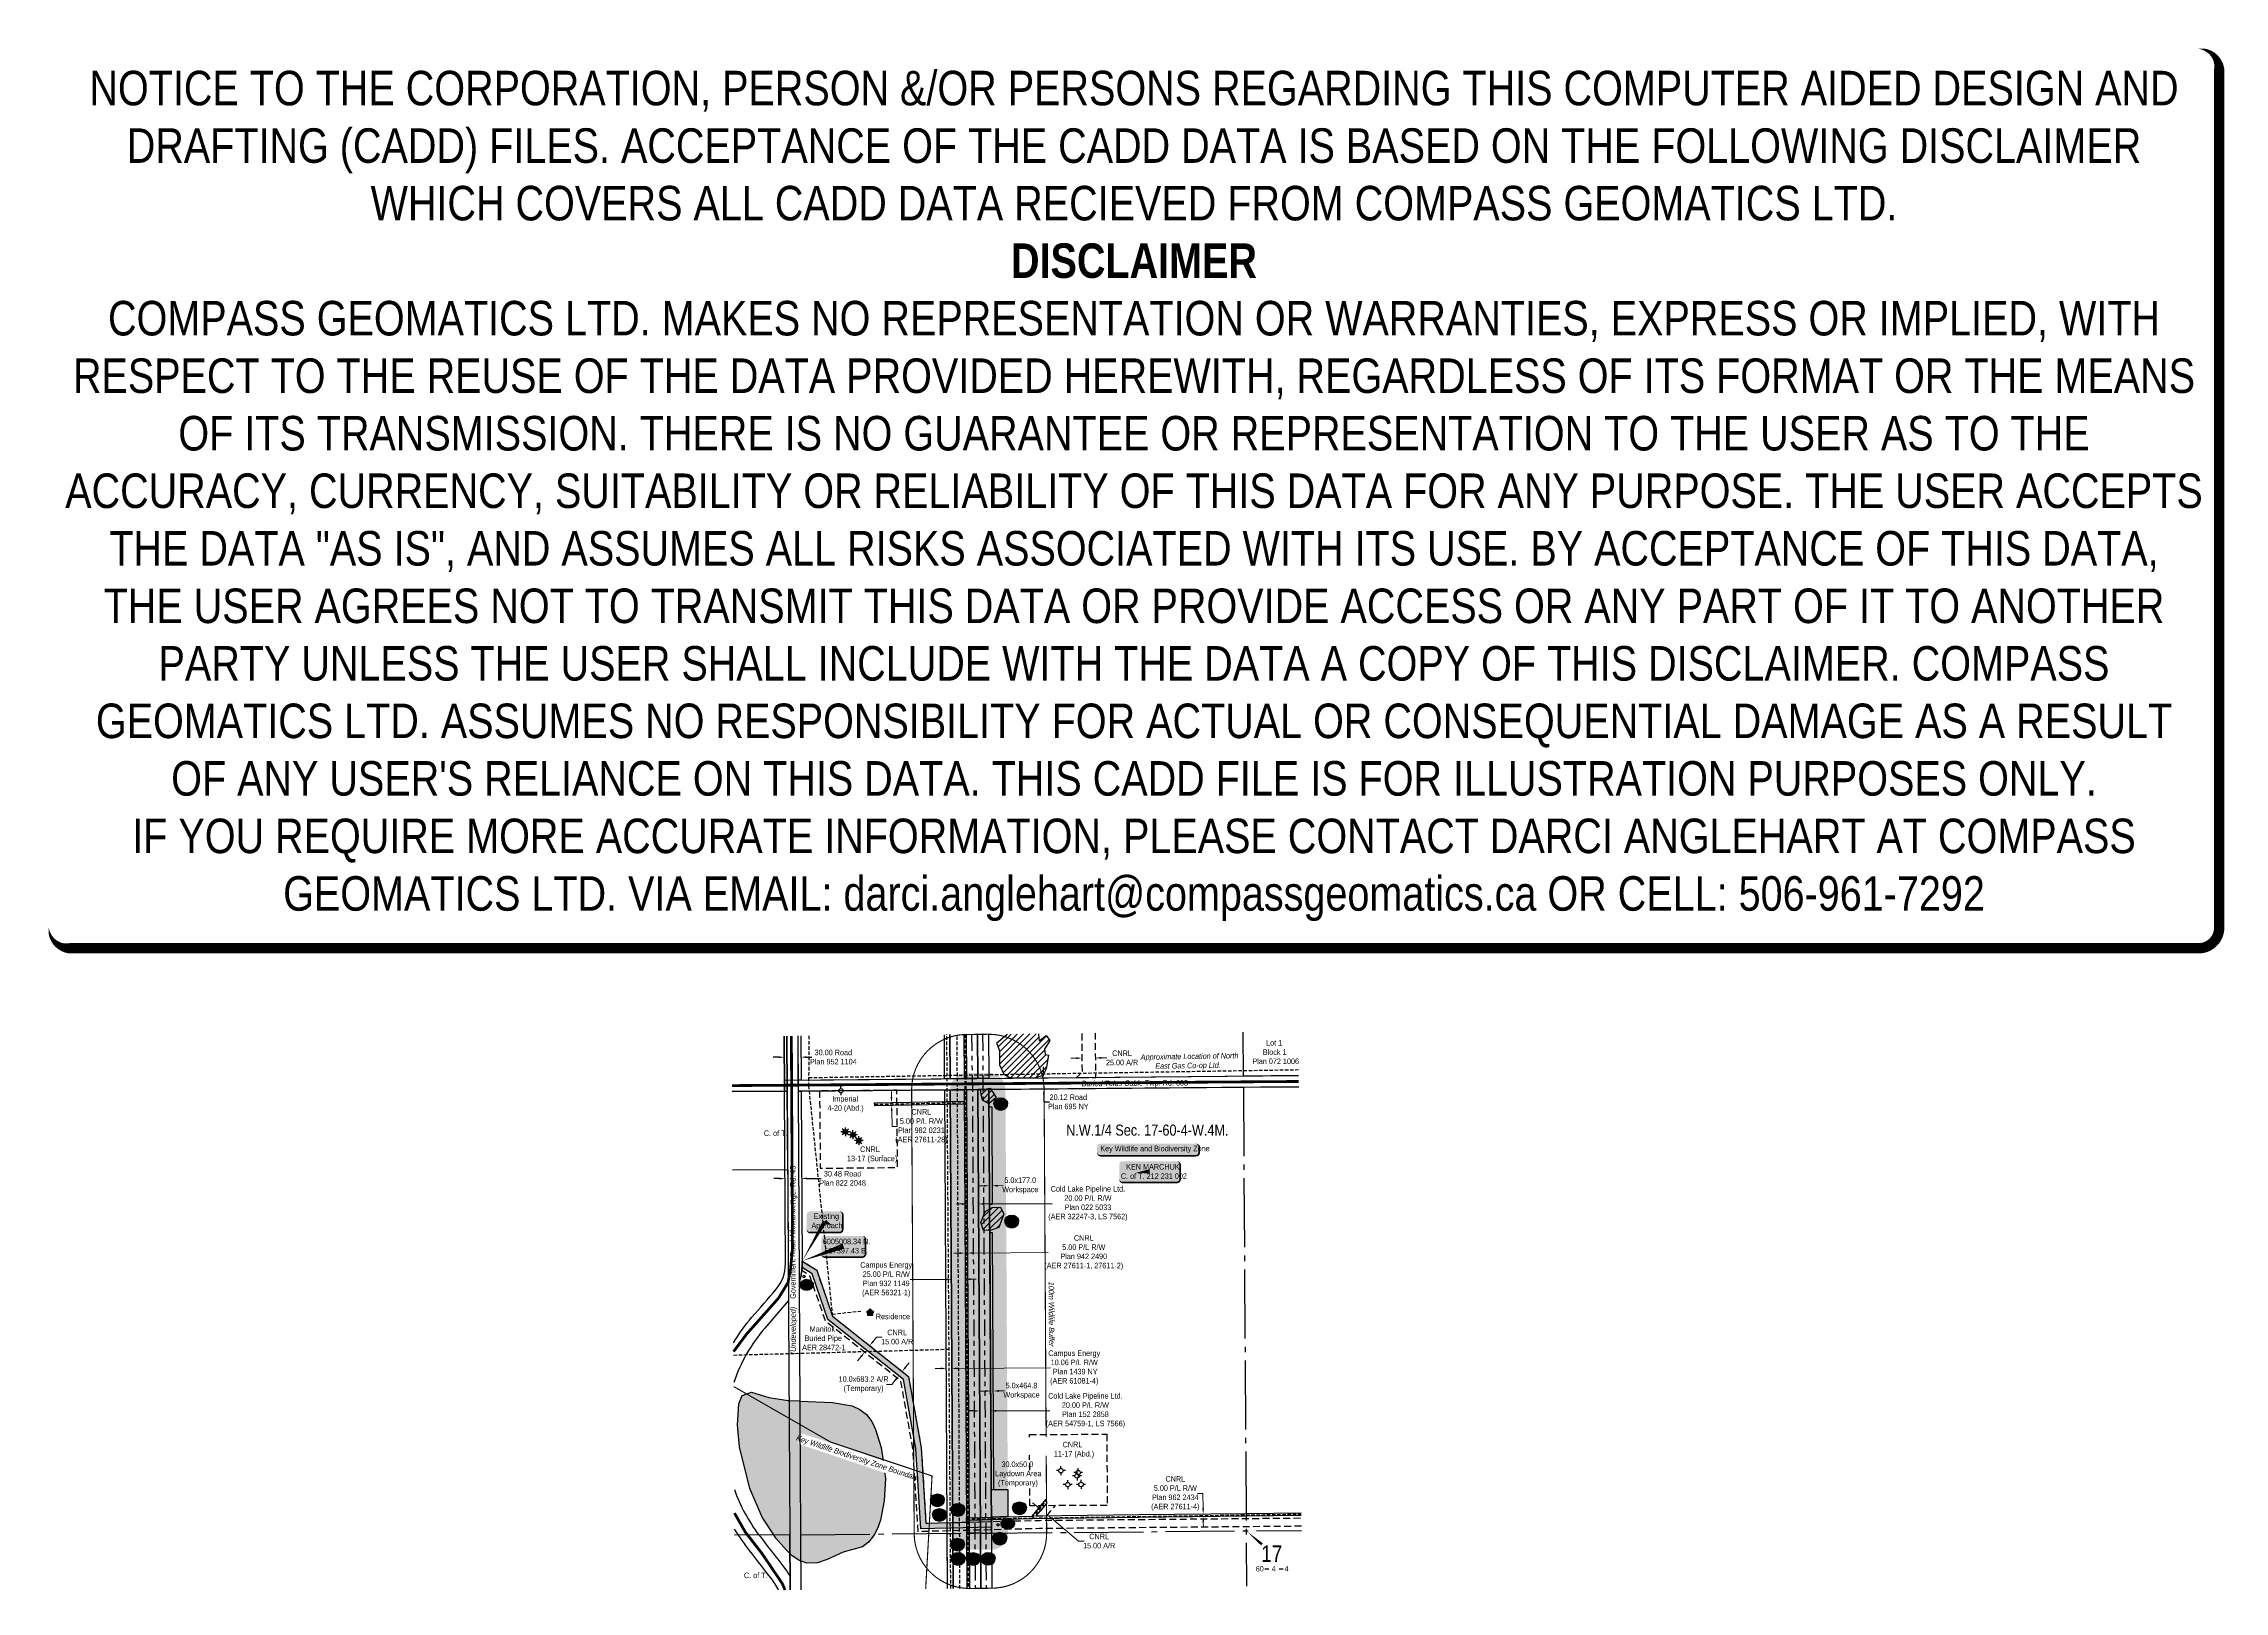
# Model space of a CAD drawing. Extents: x 526030 to 529979, y 6004414 to 6007217.
import ezdxf
from ezdxf.enums import TextEntityAlignment as Align

# ---------------------------------------------------------------- set-up
doc = ezdxf.new("R2010")
doc.units = 0
doc.header["$LTSCALE"] = 5
doc.header["$PDSIZE"] = 0.5
for name, pattern in [('DASHDOT2', [12.7, 6.35, -3.175, 0, -3.175]), ('foc-ACCESSROAD', [3.75, 2.5, -1.25]), ('foc-DRILLPATH', [14.75, 6, -1.75, 1.75, -1.75, 1.75, -1.75]), ('foc-QUARTERLINE', [33, 25, -3, 2, -3]), ('foc-TIELINE', [1.875, 1.25, -0.625]), ('PHANTOM', [63.5, 31.75, -6.35, 6.35, -6.35, 6.35, -6.35]), ('UG_PIPE', [1.875, 1.25, -0.625])]:
    doc.linetypes.add(name, pattern=pattern)
doc.layers.get('Defpoints').update_dxf_attribs({"color": 9})
for name, color, linetype in [('10', 1, 'Continuous'), ('30', 20, 'Continuous'), ('9', 3, 'Continuous'), ('AS-OWNER', 7, 'Continuous'), ('AS-PIPE-UG', 44, 'UG_PIPE'), ('AS-PIPE-UG-T', 44, 'Continuous'), ('AS-RESIDENCE', 14, 'Continuous'), ('AS-ROADS', 254, 'Continuous'), ('AS-TELUS', 224, 'foc-TEL'), ('AS-WILDLIFE', 131, 'DASHDOT2'), ('AS-WILDLIFE-BLOCK', 131, 'Continuous'), ('C-SYMBOL', 7, 'Continuous'), ('CG-NOTES', 7, 'Continuous'), ('DETAIL-T', 7, 'Continuous'), ('F-AR', 190, 'foc-ACCESSROAD'), ('F-RW', 190, 'Continuous'), ('F-WS', 190, 'foc-ACCESSROAD'), ('F-WS-S', 190, 'Continuous'), ('L-ROAD-T', 7, 'Continuous'), ('L-SEC', 7, 'Continuous'), ('L-SECLBL', 7, 'Continuous'), ('L-SECQ', 8, 'foc-QUARTERLINE'), ('L-TITLEDB', 4, 'Continuous'), ('L-TITLEDB-T', 4, 'Continuous'), ('P-BUFFER-H 30m', 51, 'Continuous'), ('P-BUFFER-YELLOW', 50, 'foc-TIELINE'), ('P-BUFFER-YELLOW-T', 50, 'Continuous'), ('P-CROSSINGS', 250, 'Continuous'), ('P-PDRILLPATH', 12, 'foc-DRILLPATH'), ('P-PROPOSED', 10, 'Continuous'), ('P-PROPOSED-T', 10, 'Continuous'), ('P-TEMP-H', 41, 'Continuous'), ('P-TEMP_ACCESS ROAD', 46, 'Continuous'), ('P-TEMP_WORKSPACE', 46, 'Continuous'), ('T-WATER', 160, 'Continuous'), ('T-WATER-H', 133, 'Continuous'), ('WETLAND', 143, 'Continuous'), ('WETLAND - OPEN WATER', 140, 'PHANTOM')]:
    doc.layers.add(name, color=color, linetype=linetype)
doc.layers.add('DISCLAIMER', color=7, linetype='Continuous', plot=False)
for name, color, linetype, lineweight in [('F-AR-T', 190, 'Continuous', 9), ('F-RW-T', 190, 'Continuous', 9), ('F-WS-T', 190, 'Continuous', 9), ('P-TEMP-T', 46, 'Continuous', 18), ('T-TEXT', 48, 'Continuous', 18)]:
    doc.layers.add(name, color=color, linetype=linetype, lineweight=lineweight)
doc.layers.add('P-REPAIR-TEAL-H', color=7, linetype='Continuous', true_color=0xb8f9d7)
doc.layers.add('P-REPAIR-YELLOW-H', color=7, linetype='Continuous', true_color=0xeff1c0)
doc.styles.add('175L', font='ARIALN.TTF', dxfattribs={"height": 20})
doc.styles.add('240', font='ARIALN.TTF', dxfattribs={"height": 30})
doc.styles.add('80', font='ARIALN.TTF', dxfattribs={"height": 10})
doc.styles.add('80CG', font='ARIALN.TTF', dxfattribs={"height": 10})
doc.styles.add('80L', font='ARIALN.TTF', dxfattribs={"height": 10})
doc.styles.add('80LS', font='ARIALNI.TTF', dxfattribs={"height": 10})
doc.styles.add('BOLD', font='ARIALNB.TTF')
doc.styles.add('Crossing', font='ARIALN.TTF', dxfattribs={"height": 10})
doc.styles.add('foc-LtypeFont', font='ARIALN.TTF', dxfattribs={"height": 7.35})
doc.styles.add('SIMPLEX', font='ARIALN.TTF')
doc.linetypes.add('foc-TEL', pattern='A,2,-1,["T",foc-LtypeFont,S=0.2,R=0,X=-0.425,Y=-0.75],-1.24,8', length=12.24)
doc.dimstyles.new('Compass 5 000', dxfattribs={"dimscale": 5, "dimtxt": 9, "dimasz": 2, "dimexe": 0.2, "dimexo": 0.0625, "dimgap": 0.5, "dimtad": 0, "dimtih": 1, "dimtoh": 1, "dimzin": 0, "dimdsep": 46, "dimtxsty": '80CG', "dimcen": 0.1, "dimse1": 1, "dimse2": 1, "dimclrd": 256, "dimclrt": 256, "dimaunit": 1, "dimadec": 4, "dimazin": 0, "dimtfac": 0.06, "dimtofl": 0, "dimtmove": 0, "dimatfit": 1, "dimfxl": 0.2, "dimtolj": 1, "dimtzin": 0, "dimlwd": -1, "dimarcsym": 0})
pattern_1 = [(45, (253.143, 2882.168), (-5.609965999, 5.609965999), [])]

# ---------------------------------------------------------------- blocks, each defined once
blk = doc.blocks.new('L-SECLBL')
at = {"layer": '9', "color": 7}
for p, q in [((-5.1, -27.8), (-12.3, -27.8)), ((20.7, -27.8), (13.5, -27.8))]:
    blk.add_line(p, q, dxfattribs=at)
at = {"layer": '10', "color": 2, "style": 'SIMPLEX'}
blk.add_attdef('SEC', text='', height=30, dxfattribs=at).set_placement((0, 0), align=Align.MIDDLE)
at = {"layer": '10', "color": 5, "style": '80L'}
blk.add_attdef('TWP', text='', height=9.5, dxfattribs=at).set_placement((-14.4, -27.4), align=Align.MIDDLE_RIGHT)
blk.add_attdef('RGE', text='', height=9.5, dxfattribs=at).set_placement((3.6, -27.4), align=Align.MIDDLE_CENTER)
blk.add_attdef('MER', text='', height=9.5, dxfattribs=at).set_placement((23.2, -27.4), align=Align.MIDDLE_LEFT)
blk = doc.blocks.new('*D372')
at = {"layer": 'Defpoints', "color": 0, "transparency": 16777216}
for p in [(527558.5, 6005299.2), (527558.6, 6005294.2), (527565.6, 6005294.3)]:
    blk.add_point(p, dxfattribs=at)
at = {"layer": 'F-RW-T', "transparency": 16777216}
for p, q in [((527565.3, 6005309.3), (527565.1, 6005319.3)), ((527565.7, 6005284.3), (527566.3, 6005256.1)), ((527566.3, 6005256.1), (527576.3, 6005256.1))]:
    blk.add_line(p, q, dxfattribs=at)
for points in [[(527566.9, 6005309.3), (527563.6, 6005309.3), (527565.5, 6005299.3)], [(527567.4, 6005284.3), (527564.1, 6005284.3), (527565.6, 6005294.3)]]:
    blk.add_solid(points, dxfattribs=at)
at = {"layer": 'F-RW-T', "transparency": 16777216, "insert": (527619.5, 6005256.1), "char_height": 10, "attachment_point": 5, "style": '80CG'}
blk.add_mtext('\\A1;CNRL\\P5.00 P/L R/W\\PPlan 982 0231\\P(AER 27611-28)', dxfattribs=at)
blk = doc.blocks.new('*D373')
at = {"layer": 'Defpoints', "color": 0, "transparency": 16777216}
for p in [(527698.2, 6005070.4), (527703.2, 6005070.4), (527698.4, 6005026.8)]:
    blk.add_point(p, dxfattribs=at)
at = {"layer": 'F-RW-T', "transparency": 16777216}
for p, q in [((527688.4, 6005026.7), (527678.4, 6005026.7)), ((527713.4, 6005026.9), (527849.3, 6005027.7))]:
    blk.add_line(p, q, dxfattribs=at)
for points in [[(527688.4, 6005028.4), (527688.5, 6005025.1), (527698.4, 6005026.8)], [(527713.4, 6005028.6), (527713.5, 6005025.2), (527703.4, 6005026.8)]]:
    blk.add_solid(points, dxfattribs=at)
at = {"layer": 'F-RW-T', "transparency": 16777216, "insert": (527913.5, 6005027.7), "char_height": 10, "attachment_point": 5, "style": '80CG'}
blk.add_mtext('\\A1;CNRL\\P5.00 P/L R/W\\PPlan 942 2490\\P(AER 27611-1, 27611-2)', dxfattribs=at)
blk = doc.blocks.new('*D374')
at = {"layer": 'Defpoints', "color": 0, "transparency": 16777216}
for p in [(527702.8, 6005141.2), (527722.8, 6005141.3), (527702.9, 6005115.7)]:
    blk.add_point(p, dxfattribs=at)
at = {"layer": 'P-PROPOSED-T', "color": 240, "transparency": 16777216}
for p, q in [((527692.9, 6005115.7), (527682.9, 6005115.6)), ((527732.9, 6005115.9), (527856.4, 6005116.6))]:
    blk.add_line(p, q, dxfattribs=at)
for points in [[(527692.9, 6005117.3), (527692.9, 6005114), (527702.9, 6005115.7)], [(527732.9, 6005117.6), (527732.9, 6005114.2), (527722.9, 6005115.8)]]:
    blk.add_solid(points, dxfattribs=at)
at = {"layer": 'P-PROPOSED-T', "transparency": 16777216, "insert": (527921, 6005116.6), "char_height": 10, "attachment_point": 5, "style": '80CG'}
blk.add_mtext('\\A1;Cold Lake Pipeline Ltd.\\P20.00 P/L R/W\\PPlan 022 5033\\P(AER 32247-3, LS 7562)', dxfattribs=at)
blk = doc.blocks.new('*D375')
at = {"layer": 'Defpoints', "color": 0, "transparency": 16777216}
for p in [(527873.4, 6004551.3), (528129.7, 6004554.5), (527873.5, 6004546.3)]:
    blk.add_point(p, dxfattribs=at)
at = {"layer": 'F-RW-T', "transparency": 16777216}
for p, q in [((528129.2, 6004591.3), (528119.2, 6004591.3)), ((528129.5, 6004564.5), (528129.2, 6004591.3)), ((528129.9, 6004539.5), (528130, 6004529.5))]:
    blk.add_line(p, q, dxfattribs=at)
for points in [[(528131.2, 6004564.5), (528127.9, 6004564.5), (528129.7, 6004554.5)], [(528131.5, 6004539.5), (528128.2, 6004539.5), (528129.7, 6004549.5)]]:
    blk.add_solid(points, dxfattribs=at)
at = {"layer": 'F-RW-T', "transparency": 16777216, "insert": (528079.2, 6004591.3), "char_height": 10, "attachment_point": 5, "style": '80CG'}
blk.add_mtext('\\A1;CNRL\\P5.00 P/L R/W\\PPlan 962 2434\\P(AER 27611-4)', dxfattribs=at)
blk = doc.blocks.new('*D376')
at = {"layer": 'Defpoints', "color": 0, "transparency": 16777216}
for p in [(527371.4, 6005380.9), (527401.4, 6005381.7), (527401.4, 6005381)]:
    blk.add_point(p, dxfattribs=at)
at = {"layer": 'L-TITLEDB', "transparency": 16777216}
for p, q in [((527361.4, 6005381.5), (527351.4, 6005381.4)), ((527411.4, 6005381.7), (527421.4, 6005381.8))]:
    blk.add_line(p, q, dxfattribs=at)
for points in [[(527361.4, 6005383.1), (527361.4, 6005379.8), (527371.4, 6005381.5)], [(527411.3, 6005383.4), (527411.4, 6005380.1), (527401.4, 6005381.7)]]:
    blk.add_solid(points, dxfattribs=at)
at = {"layer": 'L-TITLEDB', "transparency": 16777216, "insert": (527460.1, 6005381.8), "char_height": 10, "attachment_point": 5, "style": '80CG'}
blk.add_mtext('\\A1;30.00 Road\\PPlan 952 1104', dxfattribs=at)
blk = doc.blocks.new('*U378')
h = blk.add_hatch(color=255)
edge = h.paths.add_edge_path()
edge.add_line((-86.5, -11.5), (86.5, -11.5))
edge.add_arc((86.5, -5.5), 6, 270, 360)
edge.add_line((92.5, -5.5), (92.5, 4))
edge.add_arc((86.5, 4), 6, 0, 90)
edge.add_line((86.5, 10), (-86.5, 10))
edge.add_arc((-86.5, 4), 6, 90, 180)
edge.add_line((-92.5, 4), (-92.5, -5.5))
edge.add_arc((-86.5, -5.5), 6, 180, 270)
at = {"color": 131, "flags": 128}
blk.add_lwpolyline([(-86.5, -11.5, 3, 3, 0), (86.5, -11.5, 3, 3, 0.414214), (92.5, -5.5, 3, 3, 0), (92.5, 4, 3, 0, 0.414214), (86.5, 10, 0, 0, 0), (-86.5, 10, 0, 0, 0.414214), (-92.5, 4, 0, 0, 0), (-92.5, -5.5, 0, 3, 0.414214)], format="xyseb", close=True, dxfattribs=at)
at = {"color": 131, "style": '80'}
blk.add_attdef('ENTER_TEXT_001', (-36, -5), '', height=10, dxfattribs=at)
blk = doc.blocks.new('Blk_Wildlife_Key_Wildlife')
at = {"layer": 'AS-WILDLIFE-BLOCK'}
ref = blk.add_blockref('*U378', (0, 0), dxfattribs=at)
ref.add_attrib('ENTER_TEXT_001', 'Key Wildlife and Biodiversity Zone', (-86.8, -3.6), dxfattribs={"layer": '0', "color": 131, "height": 10, "style": '80'})
blk = doc.blocks.new('*U381')
h = blk.add_hatch(color=59)
edge = h.paths.add_edge_path()
edge.add_line((-49, -20), (49, -20))
edge.add_arc((49, -14), 6, 270, 360)
edge.add_line((55, -14), (55, 12.5))
edge.add_arc((49, 12.5), 6, 0, 90)
edge.add_line((49, 18.5), (-49, 18.5))
edge.add_arc((-49, 12.5), 6, 90, 180)
edge.add_line((-55, 12.5), (-55, -14))
edge.add_arc((-49, -14), 6, 180, 270)
at = {"color": 1, "flags": 128}
blk.add_lwpolyline([(-49, -20, 3, 3, 0), (49, -20, 3, 3, 0.414214), (55, -14, 3, 3, 0), (55, 12.5, 3, 0, 0.414214), (49, 18.5, 0, 0, 0), (-49, 18.5, 0, 0, 0.414214), (-55, 12.5, 0, 0, 0), (-55, -14, 0, 3, 0.414214)], format="xyseb", close=True, dxfattribs=at)
blk.add_lwpolyline([(-25.9, -2.4, 0, 7.5, 0), (0, 0, 0, 0, 0)], format="xyseb", dxfattribs=at)
at = {"color": 1, "style": '80'}
blk.add_attdef('ENTER_TEXT_001', (-36, -5), '', height=10, dxfattribs=at)
blk = doc.blocks.new('*D382')
at = {"layer": 'Defpoints', "color": 0, "transparency": 16777216}
for p in [(527916, 6005344.8), (527841, 6005324), (527916.2, 6005324.7)]:
    blk.add_point(p, dxfattribs=at)
at = {"layer": 'L-TITLEDB-T', "transparency": 16777216}
for p, q in [((527840.7, 6005354.1), (527840.7, 6005364.1)), ((527841.1, 6005314), (527841.2, 6005300.7)), ((527841.2, 6005300.7), (527851.2, 6005300.7))]:
    blk.add_line(p, q, dxfattribs=at)
for points in [[(527842.4, 6005354.1), (527839.1, 6005354.1), (527840.8, 6005344.1)], [(527842.8, 6005314), (527839.4, 6005314), (527841, 6005324)]]:
    blk.add_solid(points, dxfattribs=at)
at = {"layer": 'L-TITLEDB-T', "transparency": 16777216, "insert": (527885.4, 6005300.7), "char_height": 10, "attachment_point": 5, "style": '80CG'}
blk.add_mtext('\\A1;20.12 Road\\PPlan 695 NY', dxfattribs=at)
blk = doc.blocks.new('Gabd.15d85efd0b')
for p, q in [((-0.81, 0), (-1.62, 0)), ((0, 0.81), (0, 1.62)), ((1.62, 0), (0.81, 0)), ((0, -0.81), (0, -1.62))]:
    blk.add_line(p, q)
blk.add_circle((0, 0), 0.8)
blk = doc.blocks.new('GAS')
h = blk.add_hatch(color=255)
h.dxf.hatch_style = 1
edge = h.paths.add_edge_path()
edge.add_arc((0, 0), 0.9, 0, 360)
for p, q in [((-0.81, 0), (-1.62, 0)), ((-0.57, 0.57), (-1.14, 1.14)), ((0, 0.81), (0, 1.62)), ((0.57, 0.57), (1.14, 1.14)), ((1.62, 0), (0.81, 0)), ((-0.57, -0.57), (-1.14, -1.14)), ((0, -0.81), (0, -1.62)), ((1.14, -1.14), (0.57, -0.57))]:
    blk.add_line(p, q)
blk.add_circle((0, 0), 0.8)
blk = doc.blocks.new('*D384')
at = {"layer": 'Defpoints', "color": 0, "transparency": 16777216}
for p in [(527402.6, 6005161.9), (527372.9, 6005089.2), (527403.1, 6005089.4)]:
    blk.add_point(p, dxfattribs=at)
at = {"layer": 'L-TITLEDB-T', "transparency": 16777216}
for p, q in [((527362.4, 6005161.7), (527352.4, 6005161.6)), ((527412.6, 6005162), (527438.1, 6005162.1))]:
    blk.add_line(p, q, dxfattribs=at)
for points in [[(527362.4, 6005163.3), (527362.4, 6005160), (527372.4, 6005161.7)], [(527412.6, 6005163.6), (527412.7, 6005160.3), (527402.6, 6005161.9)]]:
    blk.add_solid(points, dxfattribs=at)
at = {"layer": 'L-TITLEDB-T', "transparency": 16777216, "insert": (527476.8, 6005162.1), "char_height": 10, "attachment_point": 5, "style": '80CG'}
blk.add_mtext('\\A1;30.48 Road\\PPlan 822 2048', dxfattribs=at)
blk = doc.blocks.new('*D385')
at = {"layer": 'Defpoints', "color": 0, "transparency": 16777216}
for p in [(527838, 6004564), (527847.7, 6004552.3), (527849.5, 6004554.4)]:
    blk.add_point(p, dxfattribs=at)
at = {"layer": 'F-AR-T', "transparency": 16777216}
for p, q in [((527828.6, 6004568.3), (527820.9, 6004574.7)), ((527855.4, 6004545.9), (527904, 6004505.2)), ((527904, 6004505.2), (527914, 6004505.2))]:
    blk.add_line(p, q, dxfattribs=at)
for points in [[(527829.6, 6004569.6), (527827.5, 6004567), (527836.2, 6004561.9)], [(527856.5, 6004547.1), (527854.3, 6004544.6), (527847.7, 6004552.3)]]:
    blk.add_solid(points, dxfattribs=at)
at = {"layer": 'F-AR-T', "transparency": 16777216, "insert": (527941.3, 6004505.2), "char_height": 10, "attachment_point": 5, "style": '80CG'}
blk.add_mtext('\\A1;CNRL\\P15.00 A/R', dxfattribs=at)
blk = doc.blocks.new('*D386')
at = {"layer": 'Defpoints', "color": 0, "transparency": 16777216}
for p in [(527511.2, 6004851.6), (527520.5, 6004863.3), (527525.9, 6004859)]:
    blk.add_point(p, dxfattribs=at)
at = {"layer": 'F-AR-T', "transparency": 16777216}
for p, q in [((527532.1, 6004866.9), (527538.3, 6004874.7)), ((527538.3, 6004874.7), (527548.3, 6004874.7)), ((527510.3, 6004839.5), (527504.1, 6004831.6))]:
    blk.add_line(p, q, dxfattribs=at)
for points in [[(527530.8, 6004867.9), (527533.4, 6004865.8), (527525.9, 6004859)], [(527509, 6004840.5), (527511.7, 6004838.4), (527516.6, 6004847.3)]]:
    blk.add_solid(points, dxfattribs=at)
at = {"layer": 'F-AR-T', "transparency": 16777216, "insert": (527575.6, 6004874.7), "char_height": 10, "attachment_point": 5, "style": '80CG'}
blk.add_mtext('\\A1;CNRL\\P15.00 A/R', dxfattribs=at)
blk = doc.blocks.new('*D387')
at = {"layer": 'Defpoints', "color": 0, "transparency": 16777216}
for p in [(527664.6, 6004817.9), (527666.6, 6004471.1), (527676.7, 6004471.1)]:
    blk.add_point(p, dxfattribs=at)
at = {"layer": 'F-RW-T', "transparency": 16777216}
for p, q in [((527654.6, 6004817.8), (527644.6, 6004817.8)), ((527684.7, 6004818), (527853, 6004819))]:
    blk.add_line(p, q, dxfattribs=at)
for points in [[(527654.6, 6004819.5), (527654.6, 6004816.2), (527664.6, 6004817.9)], [(527684.7, 6004819.7), (527684.7, 6004816.3), (527674.7, 6004817.9)]]:
    blk.add_solid(points, dxfattribs=at)
at = {"layer": 'F-RW-T', "transparency": 16777216, "insert": (527896.2, 6004819), "char_height": 10, "attachment_point": 5, "style": '80CG'}
blk.add_mtext('\\A1;Campus Energy\\P10.06 P/L R/W\\P Plan 1439 NY\\P(AER 61081-4)', dxfattribs=at)
blk = doc.blocks.new('*D389')
at = {"layer": 'Defpoints', "color": 0, "transparency": 16777216}
for p in [(527910, 6005392.2), (527935, 6005392.4), (527935.1, 6005380.2)]:
    blk.add_point(p, dxfattribs=at)
at = {"layer": 'F-AR-T', "transparency": 16777216}
for p, q in [((527900.1, 6005379.8), (527890.1, 6005379.7)), ((527945.1, 6005380.2), (527955.1, 6005380.3))]:
    blk.add_line(p, q, dxfattribs=at)
for points in [[(527900.1, 6005381.5), (527900.1, 6005378.2), (527910.1, 6005379.9)], [(527945, 6005381.9), (527945.1, 6005378.6), (527935.1, 6005380.2)]]:
    blk.add_solid(points, dxfattribs=at)
at = {"layer": 'F-AR-T', "transparency": 16777216, "insert": (527982.8, 6005380.3), "char_height": 10, "attachment_point": 5, "style": '80CG'}
blk.add_mtext('\\A1;CNRL\\P25.00 A/R', dxfattribs=at)
blk = doc.blocks.new('*D391')
at = {"layer": 'Defpoints', "color": 0, "transparency": 16777216}
for p in [(527673.7, 6004979.3), (527673.8, 6004969.4), (527698.8, 6004969.6)]:
    blk.add_point(p, dxfattribs=at)
at = {"layer": 'F-RW-T', "transparency": 16777216}
for p, q in [((527663.7, 6004979.2), (527599.1, 6004978.8)), ((527708.7, 6004979.5), (527718.7, 6004979.5))]:
    blk.add_line(p, q, dxfattribs=at)
for points in [[(527663.7, 6004980.9), (527663.7, 6004977.5), (527673.7, 6004979.3)], [(527708.7, 6004981.1), (527708.7, 6004977.8), (527698.7, 6004979.4)]]:
    blk.add_solid(points, dxfattribs=at)
at = {"layer": 'F-RW-T', "transparency": 16777216, "insert": (527555.8, 6004978.8), "char_height": 10, "attachment_point": 5, "style": '80CG'}
blk.add_mtext('\\A1;Campus Energy\\P25.00 P/L R/W\\PPlan 932 1149\\P(AER 56321-1)', dxfattribs=at)
blk = doc.blocks.new('*D393')
at = {"layer": 'Defpoints', "color": 0, "transparency": 16777216}
for p in [(527724.9, 6004740.1), (527745.1, 6004741), (527745.1, 6004740.2)]:
    blk.add_point(p, dxfattribs=at)
at = {"layer": 'P-PROPOSED-T', "color": 240, "transparency": 16777216}
for p, q in [((527714.9, 6004740.9), (527704.9, 6004740.8)), ((527755.1, 6004741.1), (527851.9, 6004741.7))]:
    blk.add_line(p, q, dxfattribs=at)
for points in [[(527714.9, 6004742.5), (527714.9, 6004739.2), (527724.9, 6004740.9)], [(527755.1, 6004742.8), (527755.1, 6004739.4), (527745.1, 6004741)]]:
    blk.add_solid(points, dxfattribs=at)
at = {"layer": 'P-PROPOSED-T', "transparency": 16777216, "insert": (527916.4, 6004741.7), "char_height": 10, "attachment_point": 5, "style": '80CG'}
blk.add_mtext('\\A1;Cold Lake Pipeline Ltd.\\P20.00 P/L R/W\\PPlan 152 2858\\P(AER 54759-1, LS 7566)', dxfattribs=at)
blk = doc.blocks.new('res_occ')
for points in [[(0.1, 0.89), (-1.26, -0.37), (1.46, -0.37)], [(-0.9, -1.43), (1.1, -1.43), (1.1, -0.37), (-0.9, -0.37)]]:
    blk.add_hatch(color=14).paths.add_polyline_path(points)
at = {"color": 14}
for points in [[(0.1, 0.89), (-1.26, -0.37), (1.46, -0.37)], [(-0.9, -1.43), (1.1, -1.43), (1.1, -0.37), (-0.9, -0.37)]]:
    blk.add_lwpolyline(points, close=True, dxfattribs=at)
blk = doc.blocks.new('xing2')
h = blk.add_hatch(color=50)
h.dxf.hatch_style = 1
edge = h.paths.add_edge_path()
edge.add_ellipse((0, 0), major_axis=(-12.5, 0), ratio=0.816297, start_angle=0, end_angle=360)
h = blk.add_hatch(color=250)
h.dxf.hatch_style = 1
edge = h.paths.add_edge_path()
edge.add_ellipse((0, -2), major_axis=(-12.5, 0), ratio=0.816297, start_angle=0, end_angle=180)
edge.add_line((12.5, -2), (12.5, 0))
edge.add_ellipse((0, 0), major_axis=(-12.5, 0), ratio=0.816297, start_angle=0, end_angle=180, ccw=False)
edge.add_line((-12.5, 0), (-12.5, -2))
at = {"color": 250}
blk.add_ellipse((0, 0), major_axis=(-12.5, 0), ratio=0.816297, dxfattribs=at)
blk.add_ellipse((0, -2), major_axis=(-12.5, 0), ratio=0.816297, start_param=0, end_param=3.141593, dxfattribs=at)
at = {"color": 250, "style": 'Crossing'}
blk.add_attdef('CROSSING', text='', height=9, dxfattribs=at).set_placement((0.1, 0), align=Align.MIDDLE_CENTER)
at = {"color": 250, "style": 'Crossing', "flags": 1}
for tag, p in [('DESCRIPTION', (0.1, -25.8)), ('LOCATION', (0.1, -39.3)), ('OWNER', (0.1, -12.5)), ('DWG_REF', (0.1, -52.8))]:
    blk.add_attdef(tag, text='', height=9, dxfattribs=at).set_placement(p, align=Align.MIDDLE_CENTER)
blk = doc.blocks.new('*U473')
h = blk.add_hatch(color=255)
edge = h.paths.add_edge_path()
edge.add_line((-26.5, -20), (26.5, -20))
edge.add_arc((26.5, -14), 6, 270, 360)
edge.add_line((32.5, -14), (32.5, 12.5))
edge.add_arc((26.5, 12.5), 6, 0, 90)
edge.add_line((26.5, 18.5), (-26.5, 18.5))
edge.add_arc((-26.5, 12.5), 6, 90, 180)
edge.add_line((-32.5, 12.5), (-32.5, -14))
edge.add_arc((-26.5, -14), 6, 180, 270)
at = {"color": 1, "flags": 128}
for points in [[(-41, -71.5, 0, 7.5, 0), (0, 0, 0, 0, 0)], [(13.2, -7, 0, 7.5, 0), (0, 0, 0, 0, 0)]]:
    blk.add_lwpolyline(points, format="xyseb", dxfattribs=at)
blk.add_lwpolyline([(-26.5, -20, 3, 3, 0), (26.5, -20, 3, 3, 0.414214), (32.5, -14, 3, 3, 0), (32.5, 12.5, 3, 0, 0.414214), (26.5, 18.5, 0, 0, 0), (-26.5, 18.5, 0, 0, 0.414214), (-32.5, 12.5, 0, 0, 0), (-32.5, -14, 0, 3, 0.414214)], format="xyseb", close=True, dxfattribs=at)
at = {"color": 1, "style": '80'}
blk.add_attdef('ENTER_TEXT_001', (-26.8, -4.9), '', height=10, dxfattribs=at)
blk = doc.blocks.new('*U474')
h = blk.add_hatch(color=254)
edge = h.paths.add_edge_path()
edge.add_line((-34, -20), (34, -20))
edge.add_arc((34, -14), 6, 270, 360)
edge.add_line((40, -14), (40, 12.5))
edge.add_arc((34, 12.5), 6, 0, 90)
edge.add_line((34, 18.5), (-34, 18.5))
edge.add_arc((-34, 12.5), 6, 90, 180)
edge.add_line((-40, 12.5), (-40, -14))
edge.add_arc((-34, -14), 6, 180, 270)
at = {"color": 1, "flags": 128}
blk.add_lwpolyline([(-74.8, -27.1, 0, 10, 0), (0, 0, 5, 5, 0)], format="xyseb", dxfattribs=at)
blk.add_lwpolyline([(-34, -20, 3, 3, 0), (34, -20, 3, 3, 0.414214), (40, -14, 3, 3, 0), (40, 12.5, 3, 0, 0.414214), (34, 18.5, 0, 0, 0), (-34, 18.5, 0, 0, 0.414214), (-40, 12.5, 0, 0, 0), (-40, -14, 0, 3, 0.414214)], format="xyseb", close=True, dxfattribs=at)
at = {"color": 1, "style": '80'}
blk.add_attdef('ENTER_TEXT_001', (-36, -5), '', height=10, dxfattribs=at)
blk = doc.blocks.new('AA')
at = {"const_width": 4}
blk.add_lwpolyline([(-1, 0, 1), (1, 0, 1)], format="xyb", close=True, dxfattribs=at)
blk.add_circle((0, 0), 2)
blk = doc.blocks.new('Route_Letters')
h = blk.add_hatch(color=255)
h.dxf.hatch_style = 1
edge = h.paths.add_edge_path()
edge.add_ellipse((-0.1, 0.5), major_axis=(-12, 0), ratio=0.789318, start_angle=0, end_angle=360)
at = {"color": 5}
blk.add_open_spline([(-12.3, 0.5), (-12.3, -0.3), (-12.2, -1), (-11.7, -2.8), (-11.1, -3.9), (-9.6, -5.8), (-8.5, -6.7), (-6.2, -8), (-4.9, -8.5), (-2.1, -9.2), (-0.7, -9.3), (2.2, -9.1), (3.6, -8.8), (6.3, -7.9), (7.5, -7.2), (9.5, -5.6), (10.4, -4.6), (11.6, -2.5), (12, -1.4), (12.2, 0.9), (12, 2.1), (11.2, 4.3), (10.5, 5.4), (8.8, 7.2), (7.7, 8), (5.3, 9.2), (3.9, 9.7), (1.1, 10.2), (-0.4, 10.2), (-3.2, 9.9), (-4.6, 9.6), (-7.2, 8.5), (-8.3, 7.7), (-10.2, 6), (-11, 5), (-12, 2.9), (-12.3, 1.7), (-12.3, 0.5), (-12.3, 0.5), (-12.3, 0.5)], degree=3, knots=[0, 0, 0, 0, 0.219529, 0.219529, 0.575727, 0.575727, 0.931924, 0.931924, 1.288121, 1.288121, 1.644318, 1.644318, 2.000515, 2.000515, 2.356712, 2.356712, 2.712909, 2.712909, 3.069107, 3.069107, 3.425304, 3.425304, 3.781501, 3.781501, 4.137698, 4.137698, 4.493895, 4.493895, 4.850092, 4.850092, 5.20629, 5.20629, 5.562487, 5.562487, 5.918684, 5.918684, 6.274881, 6.274881, 6.283185, 6.283185, 6.283185, 6.283185], dxfattribs=at)
at = {"color": 14, "style": 'BOLD'}
blk.add_attdef('A', text='', height=9.5, dxfattribs=at).set_placement((0.2, 1), align=Align.MIDDLE)
blk = doc.blocks.new('*D483')
at = {"layer": 'Defpoints', "color": 0, "transparency": 16777216}
for p in [(527749.9, 6004777), (527745.4, 6004677.5), (527750.4, 6004677.5)]:
    blk.add_point(p, dxfattribs=at)
at = {"layer": 'P-TEMP-T', "transparency": 16777216}
for p, q in [((527734.9, 6004776.9), (527724.9, 6004776.9)), ((527759.9, 6004777.1), (527769.9, 6004777.1))]:
    blk.add_line(p, q, dxfattribs=at)
for points in [[(527734.9, 6004778.6), (527734.9, 6004775.2), (527744.9, 6004777)], [(527759.9, 6004778.7), (527759.9, 6004775.4), (527749.9, 6004777)]]:
    blk.add_solid(points, dxfattribs=at)
at = {"layer": 'P-TEMP-T', "transparency": 16777216, "insert": (527800.7, 6004777.1), "char_height": 10, "attachment_point": 5, "style": '80CG'}
blk.add_mtext('\\A1;5.0x464.8\\PWorkspace', dxfattribs=at)
blk = doc.blocks.new('*D484')
at = {"layer": 'Defpoints', "color": 0, "transparency": 16777216}
for p in [(527742.7, 6005144.1), (527747.7, 6005148.8), (527747.7, 6005144.1)]:
    blk.add_point(p, dxfattribs=at)
at = {"layer": 'P-TEMP-T', "transparency": 16777216}
for p, q in [((527732.7, 6005148.7), (527722.7, 6005148.6)), ((527757.7, 6005148.8), (527767.7, 6005148.9))]:
    blk.add_line(p, q, dxfattribs=at)
for points in [[(527732.7, 6005150.3), (527732.7, 6005147), (527742.7, 6005148.7)], [(527757.7, 6005150.5), (527757.7, 6005147.1), (527747.7, 6005148.8)]]:
    blk.add_solid(points, dxfattribs=at)
at = {"layer": 'P-TEMP-T', "transparency": 16777216, "insert": (527798.5, 6005148.9), "char_height": 10, "attachment_point": 5, "style": '80CG'}
blk.add_mtext('\\A1;5.0x177.0\\PWorkspace', dxfattribs=at)
blk = doc.blocks.new('*D488')
at = {"layer": 'Defpoints', "color": 0, "transparency": 16777216}
for p in [(527566.2, 6004827), (527560, 6004819.2), (527578.5, 6004804.5)]:
    blk.add_point(p, dxfattribs=at)
at = {"layer": 'P-TEMP-T', "transparency": 16777216}
for p, q in [((527590.9, 6004820.1), (527597.2, 6004828)), ((527566.1, 6004788.8), (527556.1, 6004788.8)), ((527572.3, 6004796.7), (527566.1, 6004788.8))]:
    blk.add_line(p, q, dxfattribs=at)
for points in [[(527571, 6004797.7), (527573.6, 6004795.6), (527578.5, 6004804.5)], [(527589.6, 6004821.2), (527592.3, 6004819.1), (527584.7, 6004812.3)]]:
    blk.add_solid(points, dxfattribs=at)
at = {"layer": 'P-TEMP-T', "transparency": 16777216, "insert": (527514.8, 6004788.8), "char_height": 10, "attachment_point": 5, "style": '80CG'}
blk.add_mtext('\\A1;10.0x683.2 A/R^J(Temporary)', dxfattribs=at)
blk = doc.blocks.new('Disclaimer_Legal')
at = {"layer": 'DISCLAIMER', "color": 254, "flags": 128}
blk.add_lwpolyline([(-3612.9, -1104.6, 37.5, 37.5, 0), (4096.1, -1104.6, 37.5, 37.5, 0.414214), (4171.1, -1029.6, 37.5, 37.5, 0), (4171.1, 2078.7, 37.5, 0, 0.414214), (4096.1, 2153.7, 0, 0, 0), (-3612.9, 2153.7, 0, 0, 0.414214), (-3687.9, 2078.7, 0, 0, 0), (-3687.9, -1029.6, 0, 37.5, 0.414214)], format="xyseb", close=True, dxfattribs=at)
at = {"layer": 'DISCLAIMER', "color": 254, "insert": (241.6, 533.9), "char_height": 125, "width": 7717.568, "attachment_point": 5, "style": '80'}
blk.add_mtext('NOTICE TO THE CORPORATION, PERSON &/OR PERSONS REGARDING THIS COMPUTER AIDED DESIGN AND DRAFTING (CADD) FILES. ACCEPTANCE OF THE CADD DATA IS BASED ON THE FOLLOWING DISCLAIMER WHICH COVERS ALL CADD DATA RECIEVED FROM COMPASS GEOMATICS LTD.\\P{\\fArial Narrow|b1|i0|c0|p34;DISCLAIMER}\\PCOMPASS GEOMATICS LTD. MAKES NO REPRESENTATION OR WARRANTIES, EXPRESS OR IMPLIED, WITH RESPECT TO THE REUSE OF THE DATA PROVIDED HEREWITH, REGARDLESS OF ITS FORMAT OR THE MEANS OF ITS TRANSMISSION. THERE IS NO GUARANTEE OR REPRESENTATION TO THE USER AS TO THE ACCURACY, CURRENCY, SUITABILITY OR RELIABILITY OF THIS DATA FOR ANY PURPOSE. THE USER ACCEPTS THE DATA "AS IS", AND ASSUMES ALL RISKS ASSOCIATED WITH ITS USE. BY ACCEPTANCE OF THIS DATA, THE USER AGREES NOT TO TRANSMIT THIS DATA OR PROVIDE ACCESS OR ANY PART OF IT TO ANOTHER PARTY UNLESS THE USER SHALL INCLUDE WITH THE DATA A COPY OF THIS DISCLAIMER. COMPASS GEOMATICS LTD. ASSUMES NO RESPONSIBILITY FOR ACTUAL OR CONSEQUENTIAL DAMAGE AS A RESULT OF ANY USER\'S RELIANCE ON THIS DATA. THIS CADD FILE IS FOR ILLUSTRATION PURPOSES ONLY.\\PIF YOU REQUIRE MORE ACCURATE INFORMATION, PLEASE CONTACT DARCI ANGLEHART AT COMPASS GEOMATICS LTD. VIA EMAIL: darci.anglehart@compassgeomatics.ca OR CELL: 506-961-7292', dxfattribs=at)

msp = doc.modelspace()

# ---------------------------------------------------------------- hatches: boundary and pattern name
at = {"layer": 'P-BUFFER-H 30m'}
h = msp.add_hatch(color=256, dxfattribs=at)
h.dxf.hatch_style = 1
h.paths.add_polyline_path([(527706.628, 6004489.384, -0.41503158), (527676.386, 6004519.196), (527671.748, 6005322.619, -0.41328297), (527701.464, 6005352.776), (527721.449, 6005352.955), (527741.439, 6005353.134, -0.41514378), (527771.693, 6005323.323), (527776.334, 6004519.884, -0.41339701), (527746.605, 6004489.727), (527726.616, 6004489.556)])
h.paths.add_polyline_path([(527701.733, 6005322.792), (527721.718, 6005322.971), (527741.707, 6005323.15), (527746.349, 6004519.711), (527726.359, 6004519.54), (527706.371, 6004519.369)], flags=16)
at = {"layer": 'P-REPAIR-TEAL-H'}
h = msp.add_hatch(color=256, dxfattribs=at)
h.dxf.hatch_style = 1
h.paths.add_polyline_path([(527701.733, 6005322.792), (527721.718, 6005322.971), (527726.359, 6004519.54), (527706.371, 6004519.369)])
at = {"layer": 'P-REPAIR-YELLOW-H'}
h = msp.add_hatch(color=256, dxfattribs=at)
h.dxf.hatch_style = 1
h.paths.add_polyline_path([(527726.359, 6004519.54), (527746.349, 6004519.711), (527741.707, 6005323.15), (527721.718, 6005322.971)])
at = {"layer": 'P-TEMP-H'}
h = msp.add_hatch(color=256, dxfattribs=at)
h.dxf.hatch_style = 1
h.paths.add_polyline_path([(527748.206, 6005063.281), (527743.209, 6005063.252), (527745.893, 6004598.662), (527750.89, 6004598.691)])
h.paths.add_polyline_path([(527746.889, 6005291.398), (527747.91, 6005114.58), (527742.912, 6005114.551), (527741.891, 6005291.369)])
h = msp.add_hatch(color=256, dxfattribs=at)
h.dxf.hatch_style = 1
edge = h.paths.add_edge_path()
edge.add_line((527403.544, 6005012.378), (527430.066, 6004995.669))
edge.add_line((527430.066, 6004995.669), (527458.577, 6004912.518))
edge.add_line((527458.577, 6004912.518), (527596.027, 6004803.329))
edge.add_line((527596.027, 6004803.329), (527619.149, 6004673.771))
edge.add_line((527619.149, 6004673.771), (527627.645, 6004537.568))
edge.add_line((527627.645, 6004537.568), (527746.228, 6004540.566))
edge.add_line((527746.228, 6004540.566), (527746.286, 6004530.569))
edge.add_line((527746.286, 6004530.569), (527618.269, 6004527.333))
edge.add_line((527618.269, 6004527.333), (527609.208, 6004672.578))
edge.add_line((527609.208, 6004672.578), (527586.851, 6004797.853))
edge.add_line((527586.851, 6004797.853), (527450.07, 6004906.511))
edge.add_line((527450.07, 6004906.511), (527421.755, 6004989.092))
edge.add_line((527421.755, 6004989.092), (527403.404, 6005000.653))
edge.add_arc((527304.009, 6005006.355), 99.558, 356.716906, 360.506594)
edge.add_line((527403.563, 6005007.235), (527403.544, 6005012.378))
h = msp.add_hatch(color=256, dxfattribs=at)
h.dxf.hatch_style = 1
h.paths.add_polyline_path([(527746.181, 6004548.698), (527745.893, 6004598.662), (527775.878, 6004598.836), (527776.163, 6004549.472)])
at = {"layer": 'T-WATER-H'}
h = msp.add_hatch(color=256, dxfattribs=at)
h.dxf.hatch_style = 1
h.paths.add_polyline_path([(527412.047, 6004465.288), (527401.746, 6004468.938), (527399.833, 6004469.617), (527397.442, 6004470.466), (527385.619, 6004478.694), (527381.552, 6004482.498), (527379.633, 6004484.292), (527375.157, 6004488.478), (527356.238, 6004510.708), (527352.358, 6004516.598), (527331.149, 6004548.792), (527308.654, 6004600.202), (527290.362, 6004676.175), (527286.287, 6004715.807), (527289.009, 6004753.596), (527295.081, 6004769.019), (527311.603, 6004775.082), (527343.476, 6004765.459), (527378.075, 6004759.895), (527378.598, 6004759.811), (527380.01, 6004759.745), (527398.201, 6004758.899), (527400.135, 6004758.809), (527458.328, 6004756.106), (527493.996, 6004750.41), (527507.917, 6004743.448), (527519.827, 6004734.187), (527529.497, 6004722.013), (527536.363, 6004707.519), (527546.784, 6004674.551), (527554.675, 6004618.281), (527552.366, 6004578.37), (527545.51, 6004543.094), (527539.915, 6004527.99), (527534.485, 6004518.013), (527532.699, 6004514.732), (527523.611, 6004503.192), (527512.616, 6004495.013), (527477.937, 6004485.095), (527449.061, 6004471.732), (527431.506, 6004465.762)])
at = {"layer": 'WETLAND - OPEN WATER', "transparency": 33554623}
h = msp.add_hatch(dxfattribs=at)
h.set_pattern_fill('ANSI31', color=256, scale=2.4988)
h.set_pattern_definition(pattern_1)
h.paths.add_polyline_path([(527831.618, 6005423.872), (527775.526, 6005423.375), (527774.305, 6005422.432), (527756.203, 6005407.664), (527761.228, 6005392.338), (527761.379, 6005367.209), (527769.176, 6005350.503), (527780.377, 6005343.59), (527824.489, 6005343.856), (527839.121, 6005348.133), (527845.342, 6005360.735), (527849.392, 6005385.191), (527843.786, 6005386.553), (527842.328, 6005396.317), (527852.03, 6005411.733), (527845.679, 6005420.769), (527832.445, 6005410.916), (527831.669, 6005423.476)])
h = msp.add_hatch(dxfattribs=at)
h.set_pattern_fill('ANSI31', color=256, scale=2.4988)
h.set_pattern_definition(pattern_1)
h.paths.add_polyline_path([(527741.401, 6005297.352), (527730.169, 6005303.567), (527728.024, 6005311.233), (527726.558, 6005322.393), (527744.032, 6005325.29), (527754.627, 6005308.601)])
h = msp.add_hatch(dxfattribs=at)
h.set_pattern_fill('ANSI31', color=256, scale=2.4988)
h.set_pattern_definition(pattern_1)
h.paths.add_polyline_path([(527731.633, 6005067.599), (527727.346, 6005082.268), (527734.925, 6005101.825), (527747.473, 6005109.58), (527762.866, 6005109.673), (527768.539, 6005097.141), (527759.563, 6005073.364), (527745.599, 6005068.393)])

# ---------------------------------------------------------------- linework, layer by layer
at = {"layer": '30', "color": 7, "linetype": 'Continuous'}
msp.add_arc((527304.009, 6005006.355), 99.558, 342.225814, 0.506594, dxfattribs=at)
at = {"layer": 'AS-PIPE-UG'}
for p, q in [((527415.925, 6005420.186), (527415.328, 6005344.635)), ((527415.328, 6005344.635), (528302.343, 6005359.027))]:
    msp.add_line(p, q, dxfattribs=at)
at = {"layer": 'AS-PIPE-UG', "flags": 128}
for points in [[(527672.689, 6004419.125), (527665.558, 6005422.4)], [(527689.261, 6004419.267), (527684.219, 6005422.565)], [(527697.465, 6005422.683), (527703.487, 6004419.388)], [(527699.464, 6005422.701), (527705.486, 6004419.406)], [(527534.887, 6005296.298), (527696.869, 6005299.428)], [(527701.214, 6004545.185), (528307.302, 6004554.048)], [(527820.505, 6004546.93), (527845.93, 6004578.215)]]:
    msp.add_lwpolyline(points, dxfattribs=at)
at = {"layer": 'AS-PIPE-UG'}
for points in [[(527415.328, 6005344.635), (527415.209, 6005329.626), (527457.989, 6004916.33), (527509.791, 6004921.639)], [(527279.441, 6004842.16), (527669.206, 6004852.723)]]:
    msp.add_lwpolyline(points, dxfattribs=at)
at = {"layer": 'AS-ROADS', "const_width": 4.998, "flags": 128}
for points in [[(527279.407, 6004848.254), (527302.851, 6004879.911), (527360.866, 6004945.232), (527378.085, 6004973.548), (527382.621, 6004998.484), (527386.102, 6005034.69), (527384.069, 6005419.904)], [(527276.643, 6005330.122), (528302.475, 6005337.625)], [(527372.638, 6004416.554), (527367.563, 6004428.402), (527330.89, 6004482.662), (527300.567, 6004521.663), (527281.083, 6004555.897)]]:
    msp.add_lwpolyline(points, dxfattribs=at)
at = {"layer": 'AS-TELUS', "flags": 128}
for points in [[(527279.316, 6004864.062, -0.04384568), (527312.791, 6004910.766, -0.00000347), (527356.468, 6004961.349, 0.18146885), (527373.288, 6005007.167), (527371.695, 6005319.85), (527371.186, 6005419.789)], [(527360.996, 6004416.455, 0.046685), (527346.551, 6004439.122, -0.00766962), (527302.862, 6004495.514, -0.00766962), (527288.167, 6004516.006, -0.00983565), (527281.249, 6004526.923, -0.00983565)]]:
    msp.add_lwpolyline(points, format="xyb", dxfattribs=at)
msp.add_lwpolyline([(527371.593, 6005339.937), (528302.41, 6005348.229)], dxfattribs=at)
at = {"layer": 'AS-WILDLIFE', "const_width": 1.999, "flags": 128}
msp.add_lwpolyline([(527279.769, 6004785.009), (527454.89, 6004684.671), (527638.787, 6004623.134), (527627.194, 6004418.735)], dxfattribs=at)
at = {"layer": 'F-AR', "flags": 128}
msp.add_lwpolyline([(527909.677, 6005424.565), (527910.299, 6005354.731), (527900.393, 6005344.648), (527935.375, 6005344.959), (527934.664, 6005424.786)], dxfattribs=at)
msp.add_lwpolyline([(528307.438, 6004532.027), (527833.332, 6004527.771), (527613.581, 6004522.215), (527604.238, 6004671.982), (527582.263, 6004795.115), (527445.817, 6004903.507), (527417.6, 6004985.803), (527402.908, 6004995.059, 0.03563544), (527403.544, 6005012.378), (527430.066, 6004995.669), (527458.577, 6004912.518), (527596.027, 6004803.329), (527619.149, 6004673.771), (527627.645, 6004537.568), (527833.075, 6004542.762), (528307.345, 6004547.02)], format="xyb", dxfattribs=at)
at = {"layer": 'F-AR'}
msp.add_lwpolyline([(527846.622, 6004550.939), (527862.025, 6004569.366), (527842.39, 6004569.253), (527826.874, 6004550.692)], close=True, dxfattribs=at)
at = {"layer": 'F-RW', "flags": 128}
for points in [[(527671.2, 6005422.45), (527671.658, 6005342.59), (527661.603, 6005342.572), (527661.189, 6005422.361)], [(527696.21, 6005422.672), (527696.625, 6005342.783), (527671.658, 6005342.59), (527671.2, 6005422.45)], [(527696.21, 6005422.672), (527696.625, 6005342.783), (527701.621, 6005342.822), (527701.269, 6005422.717)], [(527721.192, 6005422.893), (527721.604, 6005342.987), (527701.621, 6005342.822), (527701.21, 6005422.716)], [(527741.092, 6005423.07), (527741.593, 6005343.233), (527721.604, 6005342.987), (527721.103, 6005422.892)], [(527666.907, 6004419.075), (527661.698, 6005322.451), (527671.758, 6005322.482), (527676.974, 6004419.161)], [(527676.974, 6004419.161), (527671.758, 6005322.482), (527696.736, 6005322.711), (527701.939, 6004419.375)], [(527706.948, 6004419.418), (527701.733, 6005322.759), (527721.718, 6005322.935), (527726.936, 6004419.589)], [(527726.936, 6004419.589), (527721.718, 6005322.971), (527741.707, 6005323.15), (527746.926, 6004419.761)], [(528307.318, 6004551.426), (528207.352, 6004550.096), (528014.115, 6004548.041), (527820.387, 6004545.616), (527701.235, 6004542.542), (527701.201, 6004547.537), (527820.293, 6004550.611), (527845.653, 6004580.94), (527845.69, 6004573.201), (527826.874, 6004550.692), (528014.05, 6004553.034), (528207.32, 6004555.089), (528307.288, 6004556.418)]]:
    msp.add_lwpolyline(points, dxfattribs=at)
msp.add_lwpolyline([(527534.842, 6005298.737), (527696.855, 6005301.647), (527696.887, 6005296.658), (527534.934, 6005293.741)], close=True, dxfattribs=at)
at = {"layer": 'F-RW'}
msp.add_lwpolyline([(527666.907, 6004419.075), (527666.33, 6004519.01), (527676.383, 6004519.096), (527676.973, 6004419.161)], dxfattribs=at)
at = {"layer": 'F-WS', "flags": 128}
msp.add_lwpolyline([(527435.125, 6005320.4), (527436.366, 6005180.473), (527576.294, 6005181.714), (527575.053, 6005321.641)], close=True, dxfattribs=at)
at = {"layer": 'F-WS'}
for points in [[(527815.246, 6004693.376), (527815.219, 6004698.037), (527955.149, 6004698.84), (527955.889, 6004569.904), (527815.958, 6004569.101), (527815.771, 6004601.822)], [(527815.588, 6004633.66), (527815.432, 6004660.933)]]:
    msp.add_lwpolyline(points, dxfattribs=at)
at = {"layer": 'L-SEC'}
for p, q in [((527376.11, 6005419.833), (527376.656, 6005319.882)), ((527396.762, 6005320.062), (527396.217, 6005420.011)), ((527276.706, 6005319.245), (527376.656, 6005319.882)), ((527396.762, 6005320.062), (528202.493, 6005327.274)), ((528202.493, 6005327.274), (528302.534, 6005328.153)), ((527381.262, 6004516.585), (527381.838, 6004416.633)), ((527401.945, 6004416.806), (527401.37, 6004516.756))]:
    msp.add_line(p, q, dxfattribs=at)
at = {"layer": 'L-SECLBL', "flags": 128}
msp.add_lwpolyline([(528207.535, 6004523.662, 0, 4.998, 0), (528236.107, 6004499.309, 0, 0, 0)], format="xyseb", dxfattribs=at)
at = {"layer": 'L-SECQ'}
for p, q in [((528202.493, 6005327.274), (528208.11, 6004423.711)), ((527401.37, 6004516.756), (528307.484, 6004524.518))]:
    msp.add_line(p, q, dxfattribs=at)
at = {"layer": 'L-TITLEDB', "flags": 128}
for points in [[(527371.186, 6005419.789), (527371.695, 6005319.85), (527376.655, 6005319.882), (527376.144, 6005419.833)], [(527401.147, 6005420.055), (527401.585, 6005340.204), (527396.645, 6005340.16), (527396.237, 6005420.011)], [(528302.41, 6005348.251), (528202.363, 6005347.363), (528201.848, 6005427.156)], [(528302.534, 6005328.094), (527396.762, 6005320.06), (527396.645, 6005340.16), (528302.41, 6005348.229)], [(527277.518, 6005177.629), (527377.491, 6005178.101), (527376.655, 6005319.883), (527276.706, 6005319.286)], [(527381.77, 6004416.633), (527381.262, 6004516.586), (527281.313, 6004515.855)]]:
    msp.add_lwpolyline(points, dxfattribs=at)
for points in [[(527279.316, 6004864.062, -0.04384568), (527312.791, 6004910.766, -0.00000347), (527356.468, 6004961.349, 0.18146885), (527373.288, 6005007.167), (527371.695, 6005319.85), (527376.655, 6005319.882)], [(527376.655, 6005319.882), (527378.939, 6004940.628), (527335.931, 6004890.919, 0.09617443), (527279.728, 6004792.175, 0.09617443)], [(527398.823, 6004976.184), (527396.762, 6005320.06), (527401.694, 6005320.103), (527403.574, 6005007.471, -0.07993629), (527398.823, 6004976.184)], [(527280.837, 6004598.8, 0.07900246), (527325.32, 6004516.302, 0.00008776), (527370.594, 6004457.822, -0.02761985), (527381.567, 6004441.975), (527381.717, 6004416.632)], [(527360.996, 6004416.455, 0.046685), (527346.551, 6004439.122, -0.00766962), (527302.862, 6004495.514, -0.00766962), (527288.167, 6004516.006, -0.00983565), (527281.249, 6004526.923, -0.00983565)]]:
    msp.add_lwpolyline(points, format="xyb", dxfattribs=at)
at = {"layer": 'P-BUFFER-YELLOW', "ltscale": 2, "const_width": 1.999, "flags": 128}
msp.add_lwpolyline([(527845.494, 6004659.643), (527846.299, 6004520.289, -0.41339701), (527747.205, 6004419.763), (527727.215, 6004419.592)], format="xyb", dxfattribs=at)
at = {"layer": 'P-PDRILLPATH', "flags": 128}
for points in [[(527710.241, 6005422.796), (527711.728, 6005322.847), (527716.366, 6004519.455), (527716.943, 6004419.504)], [(527730.302, 6005422.974), (527736.637, 6004419.672)]]:
    msp.add_lwpolyline(points, dxfattribs=at)
at = {"layer": 'P-PROPOSED', "flags": 128}
for points in [[(527701.733, 6005322.792), (527721.718, 6005322.971), (527726.359, 6004519.54), (527706.371, 6004519.369)], [(527726.359, 6004519.54), (527746.349, 6004519.711), (527741.707, 6005323.15), (527721.718, 6005322.971), (527726.359, 6004519.54)]]:
    msp.add_lwpolyline(points, close=True, dxfattribs=at)
at = {"layer": 'P-TEMP_ACCESS ROAD', "flags": 128}
msp.add_lwpolyline([(527746.181, 6004548.698), (527745.893, 6004598.662), (527775.878, 6004598.836), (527776.163, 6004549.472)], close=True, dxfattribs=at)
at = {"layer": 'P-TEMP_WORKSPACE', "flags": 128}
for points in [[(527746.889, 6005291.398), (527747.91, 6005114.58), (527742.912, 6005114.551), (527741.891, 6005291.369)], [(527745.893, 6004598.662), (527750.89, 6004598.691), (527748.206, 6005063.281), (527743.209, 6005063.252)]]:
    msp.add_lwpolyline(points, close=True, dxfattribs=at)
at = {"layer": 'T-WATER', "flags": 128}
msp.add_lwpolyline([(527552.985, 6004630.334), (527554.675, 6004618.281), (527552.366, 6004578.37), (527545.51, 6004543.094), (527539.915, 6004527.99), (527534.485, 6004518.013), (527532.699, 6004514.732), (527523.611, 6004503.192), (527512.616, 6004495.013), (527477.937, 6004485.095), (527449.061, 6004471.732), (527431.506, 6004465.762), (527412.047, 6004465.288), (527401.746, 6004468.938), (527399.833, 6004469.617), (527397.442, 6004470.466), (527385.619, 6004478.694), (527381.552, 6004482.498), (527379.633, 6004484.292), (527375.157, 6004488.478), (527356.238, 6004510.708), (527352.358, 6004516.598), (527331.149, 6004548.792), (527308.654, 6004600.202), (527290.362, 6004676.175), (527286.287, 6004715.807), (527289.009, 6004753.596), (527295.081, 6004769.019), (527311.603, 6004775.082), (527343.476, 6004765.459), (527378.075, 6004759.895), (527378.598, 6004759.811), (527380.01, 6004759.745), (527398.201, 6004758.899), (527400.135, 6004758.809), (527458.328, 6004756.106), (527493.996, 6004750.41), (527507.917, 6004743.448), (527519.827, 6004734.187), (527529.497, 6004722.013), (527536.363, 6004707.519), (527546.784, 6004674.551), (527550.679, 6004646.776)], dxfattribs=at)
at = {"layer": 'WETLAND'}
msp.add_lwpolyline([(527831.618, 6005423.872), (527831.669, 6005423.476), (527832.445, 6005410.916), (527845.679, 6005420.769), (527852.03, 6005411.733), (527842.328, 6005396.317), (527843.786, 6005386.553), (527849.392, 6005385.191), (527845.342, 6005360.735), (527839.121, 6005348.133), (527824.489, 6005343.856), (527780.377, 6005343.59), (527769.176, 6005350.503), (527761.379, 6005367.209), (527761.228, 6005392.338), (527756.203, 6005407.664), (527774.305, 6005422.432), (527775.526, 6005423.375)], dxfattribs=at)
for points in [[(527741.401, 6005297.352), (527730.169, 6005303.567), (527728.024, 6005311.233), (527726.558, 6005322.393), (527744.032, 6005325.29), (527754.627, 6005308.601), (527741.401, 6005297.352)], [(527731.633, 6005067.599), (527727.346, 6005082.268), (527734.925, 6005101.825), (527747.473, 6005109.58), (527762.866, 6005109.673), (527768.539, 6005097.141), (527759.563, 6005073.364), (527745.599, 6005068.393), (527731.633, 6005067.599)]]:
    msp.add_lwpolyline(points, close=True, dxfattribs=at)

# ---------------------------------------------------------------- block references
ref = msp.add_blockref('*U473', (527444.556, 6005083.823), dxfattribs=dict(xscale=0.99952, yscale=0.99952, zscale=0.99952))
ref.add_attrib('ENTER_TEXT_001', 'Existing', (527424.449, 6005088.542), dxfattribs={"color": 1, "height": 9.9952, "style": '80'})
ref.add_attrib('ENTER_TEXT_002', 'Approach', (527420.444, 6005071.883), dxfattribs={"color": 1, "height": 9.9952, "style": '80'})
at = {"layer": 'AS-OWNER'}
ref = msp.add_blockref('*U381', (528032.848, 6005174.674), dxfattribs=dict(at, xscale=0.99952, yscale=0.99952, zscale=0.99952))
ref.add_attrib('ENTER_TEXT_001', 'KEN MARCHUK', (527990.14, 6005178.091), dxfattribs={"layer": '0', "color": 1, "height": 9.9952, "style": '80'})
ref.add_attrib('ENTER_TEXT_002', 'C. of T. 212 231 002', (527980.673, 6005161.255), dxfattribs={"layer": '0', "color": 1, "height": 9.9952, "style": '80'})
at = {"layer": 'AS-RESIDENCE', "color": 3, "xscale": 4.9976, "yscale": 4.9976, "zscale": 4.9976}
msp.add_blockref('res_occ', (527526.299, 6004921.669), dxfattribs=at)
at = {"layer": 'AS-WILDLIFE-BLOCK', "xscale": 0.99952, "yscale": 0.99952, "zscale": 0.99952}
msp.add_blockref('Blk_Wildlife_Key_Wildlife', (528030.118, 6005214.704), dxfattribs=at)
at = {"layer": 'CG-NOTES', "color": 3}
for p in [(527406.776, 6004984.314), (527758.333, 6004534.612)]:
    msp.add_blockref('AA', p, dxfattribs=at)
for p, values in [((527411.681, 6004968.649), {'A': 'A'}), ((527775.993, 6004536.238), {'A': 'B'})]:
    msp.add_blockref('Route_Letters', p, dxfattribs=at).add_auto_attribs(values)
at = {"layer": 'DETAIL-T', "color": 5}
ref = msp.add_blockref('*U474', (527478.336, 6005039.462), dxfattribs=dict(at, xscale=0.99952, yscale=0.99952, zscale=0.99952))
ref.add_attrib('ENTER_TEXT_001', '6005008.34 N.', (527441.058, 6005042.879), dxfattribs={"layer": '0', "color": 1, "height": 9.9952, "style": '80'})
ref.add_attrib('ENTER_TEXT_002', '527397.43 E.', (527444.532, 6005026.18), dxfattribs={"layer": '0', "color": 1, "height": 9.9952, "style": '80'})
at = {"layer": 'DISCLAIMER', "color": 3, "xscale": 0.5, "yscale": 0.5, "zscale": 0.5}
msp.add_blockref('Disclaimer_Legal', (527883.593, 6006131.089), dxfattribs=at)
at = {"layer": 'F-WS-S', "color": 3, "xscale": 4.9976, "yscale": 4.9976, "zscale": 4.9976}
for name, p in [('Gabd.15d85efd0b', (527473.836, 6005320.792)), ('GAS', (527481.782, 6005246.402)), ('GAS', (527481.782, 6005246.402)), ('GAS', (527495.646, 6005241.033)), ('GAS', (527506.214, 6005230.414))]:
    msp.add_blockref(name, p, dxfattribs=at)
at = {"layer": 'F-WS-S', "xscale": 4.9976, "yscale": 4.9976, "zscale": 4.9976}
for p in [(527872.006, 6004632.77), (527901.428, 6004623.157), (527903.349, 6004629.177), (527884.492, 6004607.477), (527908.504, 6004607.734)]:
    msp.add_blockref('Gabd.15d85efd0b', p, dxfattribs=at)
at = {"layer": 'L-SECLBL'}
msp.add_blockref('L-SECLBL', (528253.798, 6004482.422), dxfattribs=at).add_auto_attribs({'SEC': '17', 'TWP': '60', 'RGE': '4', 'MER': '4'})
at = {"layer": 'P-CROSSINGS', "color": 3}
for p, values in [((527763.117, 6005298.004), {'CROSSING': 'X11'}), ((527783.048, 6005085.286), {'CROSSING': 'X10'}), ((527648.422, 6004580.313), {'CROSSING': 'X2'}), ((527652.124, 6004553.862), {'CROSSING': 'X1'}), ((527685.628, 6004562.95), {'CROSSING': 'X7'}), ((527797.122, 6004565.953), {'CROSSING': 'X9'}), ((527684.989, 6004500.149), {'CROSSING': 'X6'}), ((527761.442, 6004511.025), {'CROSSING': 'X8'}), ((527685.923, 6004474.285), {'CROSSING': 'X3'}), ((527713.325, 6004474.154), {'CROSSING': 'X4'}), ((527740.473, 6004474.384), {'CROSSING': 'X5'})]:
    msp.add_blockref('xing2', p, dxfattribs=at).add_auto_attribs(values)

# ---------------------------------------------------------------- texts
at = {"layer": 'AS-PIPE-UG-T', "insert": (528016.606, 6005386.737), "char_height": 9.9952, "attachment_point": 1, "rotation": 0.929551, "style": '80CG'}
msp.add_mtext_dynamic_manual_height_columns('\\pi-0.16532;{\\fArial Narrow|b0|i1|c0|p34;Approximate Location of North \\P\\pi25.995;East Gas Co-op Ltd.}', width=154.05634, gutter_width=50, heights=[0], dxfattribs=at)
at = {"layer": 'AS-PIPE-UG-T', "insert": (527403.46, 6004894.243), "char_height": 9.9952, "attachment_point": 1, "style": '80CG'}
msp.add_mtext_dynamic_manual_height_columns('\\pi13.774;Manitok\\P\\pi4.45;Buried Pipe\\P\\pi0.065996;AER 28472-1', width=66.75075, gutter_width=50, heights=[0], dxfattribs=at)
at = {"layer": 'AS-RESIDENCE', "insert": (527536.991, 6004917.032), "char_height": 9.9952, "attachment_point": 1, "style": '80CG'}
msp.add_mtext_dynamic_manual_height_columns('Residence', width=53.72892, gutter_width=50, heights=[0], dxfattribs=at)
at = {"layer": 'AS-TELUS', "insert": (527909.377, 6005338.753), "char_height": 9.9952, "attachment_point": 1, "rotation": 0.533115, "style": '175L'}
msp.add_mtext_dynamic_manual_height_columns('\\pi0.21644;{\\fArial Narrow|b0|i1|c0|p34;Buried Telus Cable}', width=97.0236, gutter_width=100, heights=[0], dxfattribs=at)
at = {"layer": 'C-SYMBOL', "color": 3, "style": '175L'}
msp.add_text('N.W.1/4 Sec. 17-60-4-W.4M.', height=19.9904, dxfattribs=at).set_placement((528028.514, 6005233.486), align=Align.BOTTOM_CENTER)
at = {"layer": 'F-WS-S', "insert": (527858.671, 6004685.019), "char_height": 9.9952, "attachment_point": 1, "style": '80CG'}
msp.add_mtext_dynamic_manual_height_columns('\\pi16.449;CNRL\\P\\pi0.67874;11-17 (Abd.)', width=63.0809, gutter_width=50, heights=[0], dxfattribs=at)
at = {"layer": 'F-WS-T', "char_height": 9.9952, "attachment_point": 1, "style": '80CG'}
for s, width, insert in [('\\pi8.9543;Imperial\\P\\pi0.12836;4-20 (Abd.)', 56.70982, (527449.241, 6005311.245)), ('\\pi24.406;CNRL\\P\\pi0.68256;13-17 (Surface)', 78.99495, (527484.099, 6005219.864))]:
    msp.add_mtext_dynamic_manual_height_columns(s, width=width, gutter_width=50, heights=[0], dxfattribs=dict(at, insert=insert))
at = {"layer": 'L-ROAD-T', "style": '80L'}
msp.add_text('Government Road Allowance', height=9.9952, rotation=90.328572, dxfattribs=at).set_placement((527386.431, 6005029.149), align=Align.MIDDLE_CENTER)
at = {"layer": 'L-ROAD-T', "insert": (528024.196, 6005340.175), "char_height": 10, "attachment_point": 1, "style": '80L'}
msp.add_mtext_dynamic_manual_height_columns('Twp. Rd. 603', width=69.26187, gutter_width=50, heights=[0], dxfattribs=at)
at = {"layer": 'L-ROAD-T', "insert": (527381.975, 6005115.07), "char_height": 9.9952, "attachment_point": 1, "rotation": 90.328572, "style": '80L'}
msp.add_mtext_dynamic_manual_height_columns('Rge. Rd. 45', width=60.75484, gutter_width=50, heights=[0], dxfattribs=at)
at = {"layer": 'L-TITLEDB-T', "char_height": 9.9952, "attachment_point": 1}
for s, width, gutter_width, insert, style in [('\\pi25.458;Lot 1\\P\\pi19.431;Block 1\\P\\pi0.50737;Plan 072 1006', 73.44925, 100, (528218.157, 6005412.484), '175L'), ('\\pi0.3315;C. of T.', 36.68254, 50, (527333.979, 6005248.905), '80L'), ('\\pi0.3315;C. of T.', 36.68254, 100, (527297.855, 6004448.14), '175L')]:
    msp.add_mtext_dynamic_manual_height_columns(s, width=width, gutter_width=gutter_width, heights=[0], dxfattribs=dict(at, insert=insert, style=style))
at = {"layer": 'P-BUFFER-YELLOW-T', "insert": (527859.778, 6004975.876), "char_height": 9.9952, "attachment_point": 1, "rotation": 270.330968, "style": '80L'}
msp.add_mtext_dynamic_manual_height_columns('\\pi0.92368;{\\fArial Narrow|b0|i1|c0|p34;100m Wildlife Buffer}', width=103.60614, gutter_width=100, heights=[0], dxfattribs=at)
at = {"layer": 'P-TEMP-T', "insert": (527746.244, 6004649.254), "char_height": 9.9952, "attachment_point": 1, "style": '175L'}
msp.add_mtext_dynamic_manual_height_columns('\\pi18.146;30.0x50.0\\P\\pi6.849;Laydown Area\\P\\pi11.99;(Temporary)', width=85.57349, gutter_width=100, heights=[0], dxfattribs=at)
at = {"layer": 'T-TEXT', "style": '80LS'}
msp.add_text('(Undeveloped)', height=9.9952, rotation=90.328572, dxfattribs=at).set_placement((527387.249, 6004886.558), align=Align.MIDDLE_CENTER)

# ---------------------------------------------------------------- dimensions: what is measured, and where the dimension line sits
at = {"layer": 'F-AR-T'}
for base, p1, p2, angle, text, picture, middle in [((527935.062, 6005380.151), (527909.965, 6005392.191), (527934.952, 6005392.414), 0.510403, 'CNRL\\P25.00 A/R', '*D389', (527982.796, 6005380.329)), ((527847.738, 6004552.274), (527838.03, 6004564.037), (527849.533, 6004554.421), 320.10666, 'CNRL\\P15.00 A/R', '*D385', (527941.282, 6004505.243))]:
    dim = msp.add_linear_dim(base=base, p1=p1, p2=p2, angle=angle, text=text, dimstyle='Compass 5 000', dxfattribs=at)
    dim.commit()
    dim.dimension.update_dxf_attribs({"geometry": picture, "text_midpoint": middle, "dimtype": 161})
dim = msp.add_aligned_dim(p1=(527511.172, 6004851.589), p2=(527520.498, 6004863.329), distance=-6.888, text='CNRL\\P15.00 A/R', dimstyle='Compass 5 000', dxfattribs=at)
dim.commit()
dim.dimension.update_dxf_attribs({"geometry": '*D386', "text_midpoint": (527575.613, 6004874.704)})
at = {"layer": 'F-RW-T'}
for base, p1, p2, angle, text, picture, middle in [((527565.555, 6005294.309), (527558.498, 6005299.162), (527558.59, 6005294.18), 271.062592, 'CNRL\\P5.00 P/L R/W\\PPlan 982 0231\\P(AER 27611-28)', '*D372', (527619.456, 6005256.1)), ((527698.443, 6005026.804), (527703.19, 6005070.388), (527698.192, 6005070.359), 180.330346, 'CNRL\\P5.00 P/L R/W\\PPlan 942 2490\\P(AER 27611-1, 27611-2)', '*D373', (527913.466, 6005027.674)), ((527673.74, 6004979.252), (527698.77, 6004969.573), (527673.797, 6004969.429), 180.330835, 'Campus Energy\\P25.00 P/L R/W\\PPlan 932 1149\\P(AER 56321-1)', '*D391', (527555.832, 6004978.821)), ((527664.608, 6004817.885), (527676.666, 6004471.131), (527666.608, 6004471.073), 180.330401, 'Campus Energy\\P10.06 P/L R/W\\P Plan 1439 NY\\P(AER 61081-4)', '*D387', (527896.212, 6004818.971)), ((528129.672, 6004554.481), (527873.497, 6004546.281), (527873.434, 6004551.275), 90.716864, 'CNRL\\P5.00 P/L R/W\\PPlan 962 2434\\P(AER 27611-4)', '*D375', (528079.204, 6004591.342))]:
    dim = msp.add_linear_dim(base=base, p1=p1, p2=p2, angle=angle, text=text, dimstyle='Compass 5 000', dxfattribs=at)
    dim.commit()
    dim.dimension.update_dxf_attribs({"geometry": picture, "text_midpoint": middle, "dimtype": 161})
at = {"layer": 'L-TITLEDB'}
dim = msp.add_aligned_dim(p1=(527371.384, 6005380.877), p2=(527401.361, 6005381.042), distance=0.63, text='30.00 Road\\PPlan 952 1104', dimstyle='Compass 5 000', dxfattribs=at)
dim.commit()
dim.dimension.update_dxf_attribs({"geometry": '*D376', "text_midpoint": (527460.082, 6005381.781)})
at = {"layer": 'L-TITLEDB-T'}
for base, p1, p2, angle, text, picture, middle in [((527841.007, 6005324), (527916.007, 6005344.757), (527916.186, 6005324.667), 270.508148, '20.12 Road\\PPlan 695 NY', '*D382', (527885.388, 6005300.733)), ((527402.645, 6005161.906), (527372.87, 6005089.198), (527403.081, 6005089.38), 0.344542, '30.48 Road\\PPlan 822 2048', '*D384', (527476.838, 6005162.119))]:
    dim = msp.add_linear_dim(base=base, p1=p1, p2=p2, angle=angle, text=text, dimstyle='Compass 5 000', dxfattribs=at)
    dim.commit()
    dim.dimension.update_dxf_attribs({"geometry": picture, "text_midpoint": middle, "dimtype": 161})
at = {"layer": 'P-PROPOSED-T'}
dim = msp.add_linear_dim(base=(527702.928, 6005115.734), p1=(527722.767, 6005141.268), p2=(527702.781, 6005141.153), angle=180.330776, text='Cold Lake Pipeline Ltd.\\P20.00 P/L R/W\\PPlan 022 5033\\P(AER 32247-3, LS 7562)', dimstyle='Compass 5 000', override={"dimclrd": 240}, dxfattribs=at)
dim.commit()
dim.dimension.update_dxf_attribs({"geometry": '*D374', "text_midpoint": (527920.955, 6005116.62), "dimtype": 161})
at = {"layer": 'P-PROPOSED-T', "color": 3}
dim = msp.add_linear_dim(base=(527745.07, 6004741.034), p1=(527724.915, 6004740.055), p2=(527745.075, 6004740.172), angle=0.330968, text='Cold Lake Pipeline Ltd.\\P20.00 P/L R/W\\PPlan 152 2858\\P(AER 54759-1, LS 7566)', dimstyle='Compass 5 000', override={"dimclrd": 240}, dxfattribs=at)
dim.commit()
dim.dimension.update_dxf_attribs({"geometry": '*D393', "text_midpoint": (527916.389, 6004741.651), "dimtype": 161})
at = {"layer": 'P-TEMP-T'}
dim = msp.add_aligned_dim(p1=(527742.742, 6005144.115), p2=(527747.739, 6005144.144), distance=4.608, text='5.0x177.0\\PWorkspace', dimstyle='Compass 5 000', dxfattribs=at)
dim.commit()
dim.dimension.update_dxf_attribs({"geometry": '*D484', "text_midpoint": (527798.534, 6005148.868)})
for base, p1, p2, angle, text, picture, middle in [((527578.508, 6004804.481), (527566.167, 6004827.049), (527559.95, 6004819.223), 231.536606, '10.0x683.2 A/R^J(Temporary)', '*D488', (527514.772, 6004788.82)), ((527749.86, 6004776.998), (527745.437, 6004677.469), (527750.435, 6004677.498), 0.330968, '5.0x464.8\\PWorkspace', '*D483', (527800.682, 6004777.114))]:
    dim = msp.add_linear_dim(base=base, p1=p1, p2=p2, angle=angle, text=text, dimstyle='Compass 5 000', dxfattribs=at)
    dim.commit()
    dim.dimension.update_dxf_attribs({"geometry": picture, "text_midpoint": middle, "dimtype": 161})

# ---------------------------------------------------------------- next in the draw order: texts
at = {"layer": 'AS-WILDLIFE', "insert": (527503.144, 6004654.498), "char_height": 9.9952, "attachment_point": 5, "rotation": 341.498625, "style": '240', "bg_fill": 2}
msp.add_mtext_dynamic_manual_height_columns('{\\fArial Narrow|b0|i1|c0|p34;Key Wildlife Biodiversity Zone Boundary}', width=209.9447, gutter_width=45, heights=[0], dxfattribs=at)

# ---------------------------------------------------------------- next in the draw order: linework, layer by layer
at = {"layer": 'F-AR', "flags": 128}
msp.add_lwpolyline([(528307.438, 6004532.027), (527833.332, 6004527.771), (527613.581, 6004522.215), (527604.238, 6004671.982), (527582.263, 6004795.115), (527445.817, 6004903.507), (527417.6, 6004985.803), (527402.908, 6004995.059, 0.03563544), (527403.544, 6005012.378), (527430.066, 6004995.669), (527458.577, 6004912.518), (527596.027, 6004803.329), (527619.149, 6004673.771), (527627.645, 6004537.568), (527833.075, 6004542.762), (528307.345, 6004547.02)], format="xyb", dxfattribs=at)
at = {"layer": 'L-SEC'}
for p, q in [((527376.656, 6005319.882), (527381.262, 6004516.585)), ((527401.37, 6004516.756), (527396.762, 6005320.062))]:
    msp.add_line(p, q, dxfattribs=at)
at = {"layer": 'P-BUFFER-YELLOW', "ltscale": 2, "const_width": 1.999, "flags": 128}
msp.add_lwpolyline([(527727.216, 6004419.592, -0.00000366), (527727.215, 6004419.592), (527707.227, 6004419.421, -0.41503158), (527606.421, 6004518.792), (527601.782, 6005322.215, -0.41328297), (527700.838, 6005422.74), (527720.824, 6005422.919), (527740.813, 6005423.098, -0.41514378), (527841.658, 6005323.727), (527845.298, 6004693.595)], format="xyb", dxfattribs=at)
at = {"layer": 'P-TEMP_ACCESS ROAD', "flags": 128}
msp.add_lwpolyline([(527403.544, 6005012.378), (527430.066, 6004995.669), (527458.577, 6004912.518), (527596.027, 6004803.329), (527619.149, 6004673.771), (527627.645, 6004537.568), (527746.228, 6004540.566), (527746.286, 6004530.569), (527618.269, 6004527.333), (527609.208, 6004672.578), (527586.851, 6004797.853), (527450.07, 6004906.511), (527421.755, 6004989.092), (527403.404, 6005000.653, 0.01653714), (527403.563, 6005007.235)], format="xyb", close=True, dxfattribs=at)

doc.saveas('drawing.dxf')
